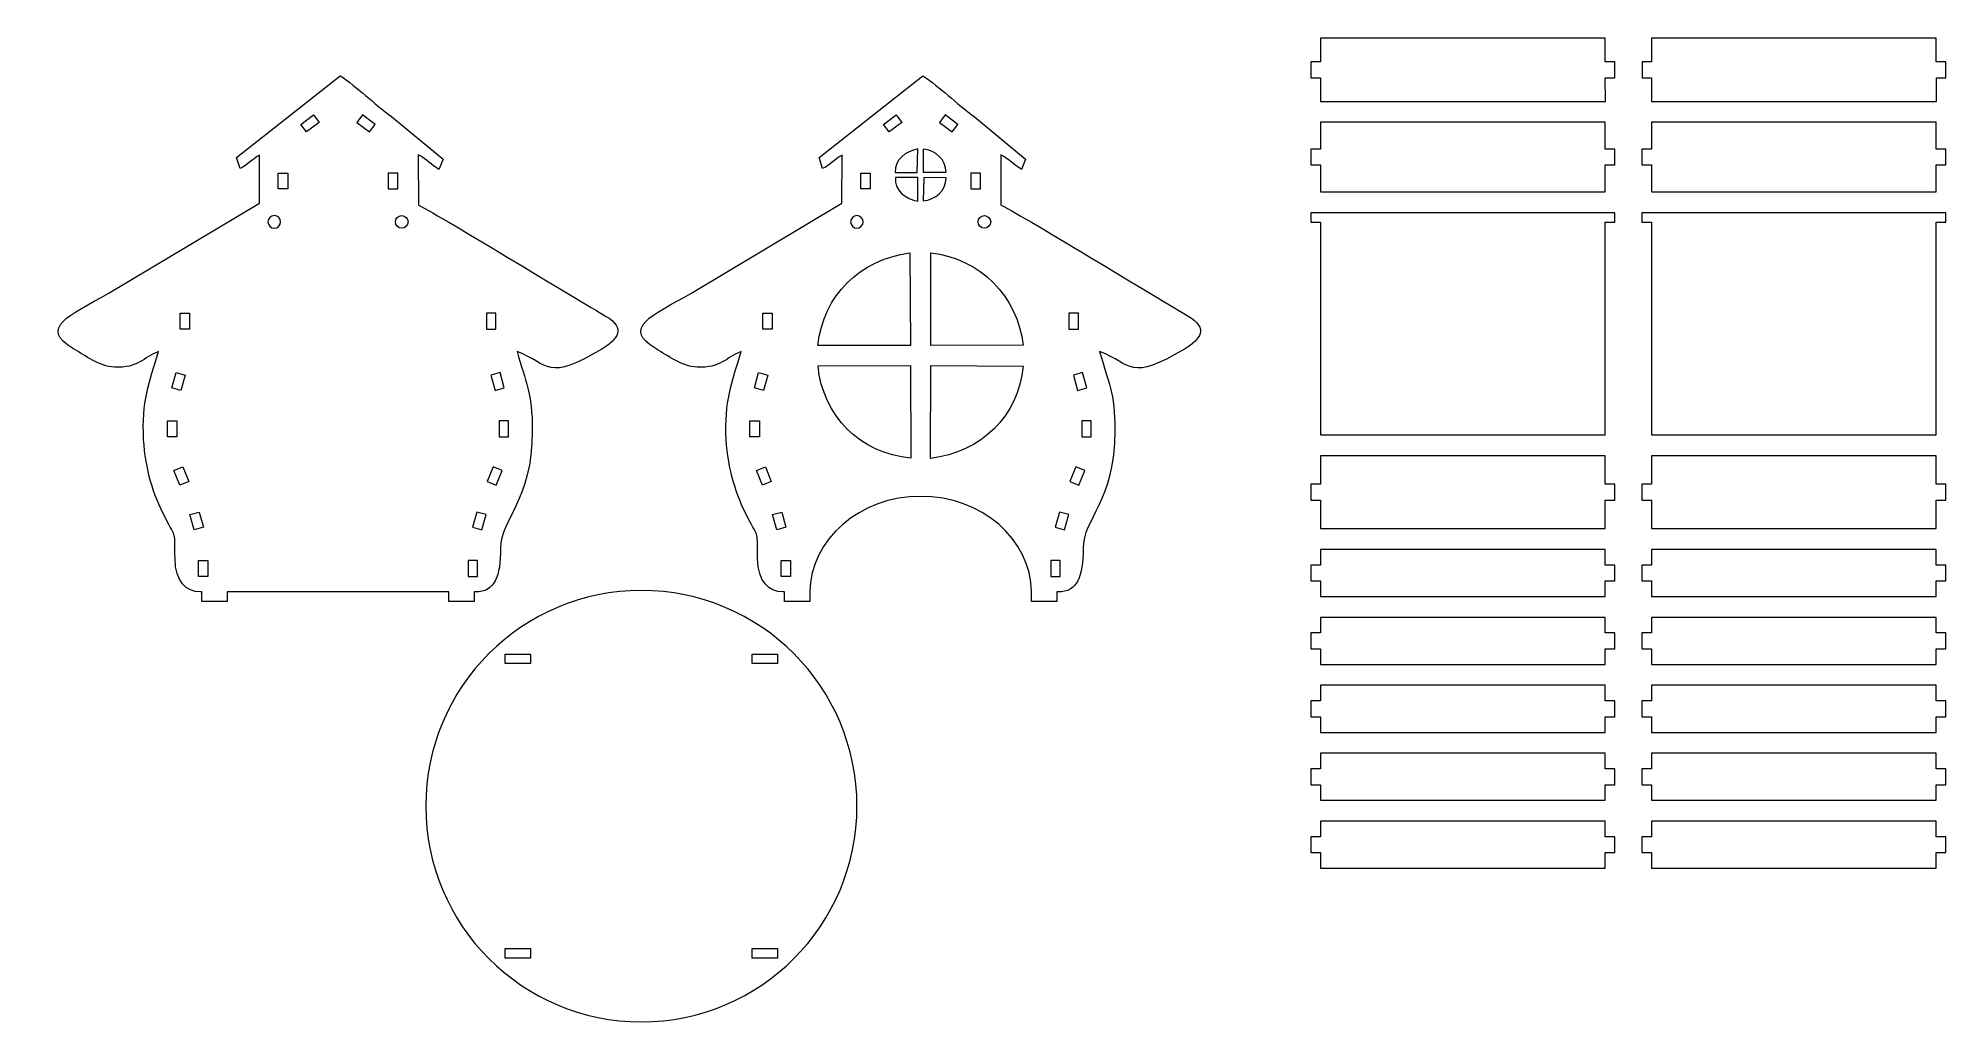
# Model space of a CAD drawing. Header units: millimetres. Extents: x -304 to 298, y -179 to 132.
import ezdxf

# ---------------------------------------------------------------- set-up
doc = ezdxf.new("R2010")
doc.units = ezdxf.units.MM
doc.header["$MEASUREMENT"] = 0
doc.layers.add('layer 1', color=7, linetype='Continuous')

msp = doc.modelspace()

# ---------------------------------------------------------------- linework, layer by layer
at = {"layer": 'layer 1', "color": 142, "lineweight": 9}
for points, knots in [([(190.6603, 124.4138), (190.6603, 124.4138), (193.6673, 124.4138), (193.6673, 124.4138), (193.6673, 124.4138), (193.6673, 124.4138), (193.6673, 119.4138), (193.6673, 119.4138), (193.6673, 119.4138), (193.6673, 119.4138), (190.6656, 119.4138), (190.6656, 119.4138), (190.6656, 119.4138), (190.6656, 119.4138), (190.6736, 111.9333), (190.6736, 111.9333), (190.6736, 111.9333), (190.6736, 111.9333), (100.6893, 111.9332), (100.6893, 111.9332), (100.6893, 111.9332), (100.6893, 111.9332), (100.6834, 119.4138), (100.6834, 119.4138), (100.6834, 119.4138), (100.6834, 119.4138), (97.7029, 119.4138), (97.7029, 119.4138), (97.7029, 119.4138), (97.7029, 119.4138), (97.7029, 124.4138), (97.7029, 124.4138), (97.7029, 124.4138), (97.7029, 124.4138), (100.6795, 124.4138), (100.6795, 124.4138), (100.6795, 124.4138), (100.6795, 124.4138), (100.6736, 131.8944), (100.6736, 131.8944), (100.6736, 131.8944), (100.6736, 131.8944), (190.6523, 131.8945), (190.6523, 131.8945), (190.6523, 131.8945), (190.6523, 131.8945), (190.6603, 124.4138), (190.6603, 124.4138)], [0, 0, 0, 0, 0.07692308, 0.07692308, 0.07692308, 0.07692308, 0.15384615, 0.15384615, 0.15384615, 0.15384615, 0.23076923, 0.23076923, 0.23076923, 0.23076923, 0.30769231, 0.30769231, 0.30769231, 0.30769231, 0.38461538, 0.38461538, 0.38461538, 0.38461538, 0.46153846, 0.46153846, 0.46153846, 0.46153846, 0.53846154, 0.53846154, 0.53846154, 0.53846154, 0.61538462, 0.61538462, 0.61538462, 0.61538462, 0.69230769, 0.69230769, 0.69230769, 0.69230769, 0.76923077, 0.76923077, 0.76923077, 0.76923077, 0.84615385, 0.84615385, 0.84615385, 0.84615385, 1, 1, 1, 1]), ([(295.2113, 124.4138), (295.2113, 124.4138), (298.2183, 124.4138), (298.2183, 124.4138), (298.2183, 124.4138), (298.2183, 124.4138), (298.2183, 119.4138), (298.2183, 119.4138), (298.2183, 119.4138), (298.2183, 119.4138), (295.2166, 119.4138), (295.2166, 119.4138), (295.2166, 119.4138), (295.2166, 119.4138), (295.2246, 111.9333), (295.2246, 111.9333), (295.2246, 111.9333), (295.2246, 111.9333), (205.2403, 111.9332), (205.2403, 111.9332), (205.2403, 111.9332), (205.2403, 111.9332), (205.2344, 119.4138), (205.2344, 119.4138), (205.2344, 119.4138), (205.2344, 119.4138), (202.2539, 119.4138), (202.2539, 119.4138), (202.2539, 119.4138), (202.2539, 119.4138), (202.2539, 124.4138), (202.2539, 124.4138), (202.2539, 124.4138), (202.2539, 124.4138), (205.2305, 124.4138), (205.2305, 124.4138), (205.2305, 124.4138), (205.2305, 124.4138), (205.2246, 131.8944), (205.2246, 131.8944), (205.2246, 131.8944), (205.2246, 131.8944), (295.2033, 131.8945), (295.2033, 131.8945), (295.2033, 131.8945), (295.2033, 131.8945), (295.2113, 124.4138), (295.2113, 124.4138)], [0, 0, 0, 0, 0.07692308, 0.07692308, 0.07692308, 0.07692308, 0.15384615, 0.15384615, 0.15384615, 0.15384615, 0.23076923, 0.23076923, 0.23076923, 0.23076923, 0.30769231, 0.30769231, 0.30769231, 0.30769231, 0.38461538, 0.38461538, 0.38461538, 0.38461538, 0.46153846, 0.46153846, 0.46153846, 0.46153846, 0.53846154, 0.53846154, 0.53846154, 0.53846154, 0.61538462, 0.61538462, 0.61538462, 0.61538462, 0.69230769, 0.69230769, 0.69230769, 0.69230769, 0.76923077, 0.76923077, 0.76923077, 0.76923077, 0.84615385, 0.84615385, 0.84615385, 0.84615385, 1, 1, 1, 1]), ([(-252.5916, -42.9571), (-252.5916, -42.9571), (-252.5916, -45.9571), (-252.5916, -45.9571), (-252.5916, -45.9571), (-252.5916, -45.9571), (-244.5916, -45.9571), (-244.5916, -45.9571), (-244.5916, -45.9571), (-244.5916, -45.9571), (-244.5916, -42.9571), (-244.5916, -42.9571), (-244.5916, -42.9571), (-244.5916, -42.9571), (-174.6007, -42.9571), (-174.6007, -42.9571), (-174.6007, -42.9571), (-174.6007, -42.9571), (-174.6007, -45.9571), (-174.6007, -45.9571), (-174.6007, -45.9571), (-174.6007, -45.9571), (-166.6007, -45.9571), (-166.6007, -45.9571), (-166.6007, -45.9571), (-166.6007, -45.9571), (-166.6007, -42.9571), (-166.6007, -42.9571), (-166.6007, -42.9571), (-166.6007, -42.9571), (-166.1571, -42.9571), (-166.1571, -42.9571), (-166.1571, -42.9571), (-160.1978, -42.9571), (-158.1842, -38.1795), (-158.2697, -29.1143), (-158.2697, -29.1143), (-158.3573, -20.0656), (-148.2238, -14.2837), (-148.2238, 7.9488), (-148.2238, 7.9488), (-148.2238, 20.1139), (-150.3489, 23.2225), (-153.0543, 33.0102), (-153.0543, 33.0102), (-142.6275, 28.781), (-143.6743, 23.3564), (-126.2671, 33.7487), (-126.2671, 33.7487), (-121.2314, 36.7547), (-118.4561, 40.2788), (-125.1327, 44.1553), (-125.1327, 44.1553), (-132.4346, 48.3956), (-180.8897, 77.9163), (-184.2211, 79.1723), (-184.2211, 79.1723), (-184.2211, 79.1723), (-184.2342, 95.0897), (-184.2342, 95.0897), (-184.2342, 95.0897), (-181.502, 93.571), (-180.2558, 91.9915), (-177.7308, 90.4422), (-177.7308, 90.4422), (-177.7308, 90.4422), (-176.4304, 93.7062), (-176.4304, 93.7062), (-176.4304, 93.7062), (-176.4304, 93.7062), (-192.7169, 107.141), (-192.7169, 107.141), (-192.7169, 107.141), (-198.2708, 111.2207), (-203.4881, 116.4289), (-208.9205, 120.0184), (-208.9205, 120.0184), (-208.9205, 120.0184), (-241.6439, 94.2094), (-241.6439, 94.2094), (-241.6439, 94.2094), (-241.6439, 94.2094), (-240.5349, 90.7434), (-240.5349, 90.7434), (-240.5349, 90.7434), (-237.9961, 91.8745), (-237.0245, 93.4586), (-234.4256, 94.9707), (-234.4256, 94.9707), (-234.4256, 94.9707), (-234.4354, 79.782), (-234.4354, 79.782), (-234.4354, 79.782), (-234.4354, 79.782), (-282.1371, 51.2833), (-282.1371, 51.2833), (-282.1371, 51.2833), (-294.3708, 44.3317), (-304.2996, 40.4644), (-293.1526, 33.8323), (-293.1526, 33.8323), (-289.3606, 31.5759), (-285.1764, 28.2987), (-280.2087, 28.0347), (-280.2087, 28.0347), (-272.5512, 27.6289), (-271.2423, 31.1151), (-266.2576, 32.954), (-266.2576, 32.954), (-269.2819, 23.0866), (-271.6612, 17.1249), (-270.9783, 5.1677), (-270.9783, 5.1677), (-270.4386, -4.2829), (-267.9246, -12.2801), (-264.1293, -19.599), (-264.1293, -19.599), (-260.6293, -26.3488), (-261.1952, -23.329), (-261.069, -32.46), (-261.069, -32.46), (-260.9691, -39.7086), (-257.6499, -42.9571), (-253.0349, -42.9571), (-253.0349, -42.9571), (-253.0349, -42.9571), (-252.5916, -42.9571), (-252.5916, -42.9571)], [0, 0, 0, 0, 0.03030303, 0.03030303, 0.03030303, 0.03030303, 0.06060606, 0.06060606, 0.06060606, 0.06060606, 0.09090909, 0.09090909, 0.09090909, 0.09090909, 0.12121212, 0.12121212, 0.12121212, 0.12121212, 0.15151515, 0.15151515, 0.15151515, 0.15151515, 0.18181818, 0.18181818, 0.18181818, 0.18181818, 0.21212121, 0.21212121, 0.21212121, 0.21212121, 0.24242424, 0.24242424, 0.24242424, 0.24242424, 0.27272727, 0.27272727, 0.27272727, 0.27272727, 0.3030303, 0.3030303, 0.3030303, 0.3030303, 0.33333333, 0.33333333, 0.33333333, 0.33333333, 0.36363636, 0.36363636, 0.36363636, 0.36363636, 0.39393939, 0.39393939, 0.39393939, 0.39393939, 0.42424242, 0.42424242, 0.42424242, 0.42424242, 0.45454545, 0.45454545, 0.45454545, 0.45454545, 0.48484848, 0.48484848, 0.48484848, 0.48484848, 0.51515152, 0.51515152, 0.51515152, 0.51515152, 0.54545455, 0.54545455, 0.54545455, 0.54545455, 0.57575758, 0.57575758, 0.57575758, 0.57575758, 0.60606061, 0.60606061, 0.60606061, 0.60606061, 0.63636364, 0.63636364, 0.63636364, 0.63636364, 0.66666667, 0.66666667, 0.66666667, 0.66666667, 0.6969697, 0.6969697, 0.6969697, 0.6969697, 0.72727273, 0.72727273, 0.72727273, 0.72727273, 0.75757576, 0.75757576, 0.75757576, 0.75757576, 0.78787879, 0.78787879, 0.78787879, 0.78787879, 0.81818182, 0.81818182, 0.81818182, 0.81818182, 0.84848485, 0.84848485, 0.84848485, 0.84848485, 0.87878788, 0.87878788, 0.87878788, 0.87878788, 0.90909091, 0.90909091, 0.90909091, 0.90909091, 0.93939394, 0.93939394, 0.93939394, 0.93939394, 1, 1, 1, 1]), ([(-56.5245, 90.7434), (-53.9857, 91.8745), (-53.0141, 93.4586), (-50.4153, 94.9707), (-50.4153, 94.9707), (-50.4153, 94.9707), (-50.4251, 79.782), (-50.4251, 79.782), (-50.4251, 79.782), (-50.4251, 79.782), (-98.1267, 51.2833), (-98.1267, 51.2833), (-98.1267, 51.2833), (-110.3604, 44.3317), (-120.2892, 40.4644), (-109.1422, 33.8323), (-109.1422, 33.8323), (-105.3502, 31.5759), (-101.166, 28.2987), (-96.1983, 28.0347), (-96.1983, 28.0347), (-88.5408, 27.6289), (-87.2319, 31.1151), (-82.2472, 32.954), (-82.2472, 32.954), (-85.2715, 23.0866), (-87.6508, 17.1249), (-86.9679, 5.1677), (-86.9679, 5.1677), (-86.4282, -4.2829), (-83.9142, -12.2801), (-80.1189, -19.599), (-80.1189, -19.599), (-76.6189, -26.3488), (-77.1848, -23.329), (-77.0586, -32.46), (-77.0586, -32.46), (-76.9587, -39.7086), (-73.6395, -42.9571), (-69.0245, -42.9571), (-69.0245, -42.9571), (-69.0245, -42.9571), (-68.5797, -42.9571), (-68.5797, -42.9571), (-68.5797, -42.9571), (-68.5797, -42.9571), (-68.5797, -45.9571), (-68.5797, -45.9571), (-68.5797, -45.9571), (-68.5797, -45.9571), (-60.5797, -45.9571), (-60.5797, -45.9571), (-60.5797, -45.9571), (-60.5797, -45.9571), (-60.5797, -42.9571), (-60.5797, -42.9571), (-60.5797, -42.9571), (-60.3224, -26.366), (-44.7959, -12.7735), (-25.5859, -12.7735), (-25.5859, -12.7735), (-6.3759, -12.7735), (9.2832, -26.2686), (9.4111, -42.9571), (9.4111, -42.9571), (9.4111, -42.9571), (9.4111, -45.9571), (9.4111, -45.9571), (9.4111, -45.9571), (9.4111, -45.9571), (17.4111, -45.9571), (17.4111, -45.9571), (17.4111, -45.9571), (17.4111, -45.9571), (17.4111, -42.9571), (17.4111, -42.9571), (17.4111, -42.9571), (17.4111, -42.9571), (17.8532, -42.9571), (17.8532, -42.9571), (17.8532, -42.9571), (23.8125, -42.9571), (25.8261, -38.1795), (25.7406, -29.1143), (25.7406, -29.1143), (25.653, -20.0656), (35.7865, -14.2837), (35.7865, 7.9488), (35.7865, 7.9488), (35.7865, 20.1139), (33.6614, 23.2225), (30.956, 33.0102), (30.956, 33.0102), (41.3828, 28.781), (40.336, 23.3564), (57.7432, 33.7487), (57.7432, 33.7487), (62.7789, 36.7547), (65.5542, 40.2788), (58.8776, 44.1553), (58.8776, 44.1553), (51.5757, 48.3956), (3.1206, 77.9163), (-0.2108, 79.1723), (-0.2108, 79.1723), (-0.2108, 79.1723), (-0.2239, 95.0897), (-0.2239, 95.0897), (-0.2239, 95.0897), (2.5083, 93.571), (3.7545, 91.9915), (6.2795, 90.4422), (6.2795, 90.4422), (6.2795, 90.4422), (7.5799, 93.7062), (7.5799, 93.7062), (7.5799, 93.7062), (7.5799, 93.7062), (-8.7066, 107.141), (-8.7066, 107.141), (-8.7066, 107.141), (-14.2605, 111.2207), (-19.4778, 116.4289), (-24.9102, 120.0184), (-24.9102, 120.0184), (-24.9102, 120.0184), (-57.6335, 94.2094), (-57.6335, 94.2094), (-57.6335, 94.2094), (-57.6335, 94.2094), (-56.5245, 90.7434), (-56.5245, 90.7434)], [0, 0, 0, 0, 0.02941176, 0.02941176, 0.02941176, 0.02941176, 0.05882353, 0.05882353, 0.05882353, 0.05882353, 0.08823529, 0.08823529, 0.08823529, 0.08823529, 0.11764706, 0.11764706, 0.11764706, 0.11764706, 0.14705882, 0.14705882, 0.14705882, 0.14705882, 0.17647059, 0.17647059, 0.17647059, 0.17647059, 0.20588235, 0.20588235, 0.20588235, 0.20588235, 0.23529412, 0.23529412, 0.23529412, 0.23529412, 0.26470588, 0.26470588, 0.26470588, 0.26470588, 0.29411765, 0.29411765, 0.29411765, 0.29411765, 0.32352941, 0.32352941, 0.32352941, 0.32352941, 0.35294118, 0.35294118, 0.35294118, 0.35294118, 0.38235294, 0.38235294, 0.38235294, 0.38235294, 0.41176471, 0.41176471, 0.41176471, 0.41176471, 0.44117647, 0.44117647, 0.44117647, 0.44117647, 0.47058824, 0.47058824, 0.47058824, 0.47058824, 0.5, 0.5, 0.5, 0.5, 0.52941176, 0.52941176, 0.52941176, 0.52941176, 0.55882353, 0.55882353, 0.55882353, 0.55882353, 0.58823529, 0.58823529, 0.58823529, 0.58823529, 0.61764706, 0.61764706, 0.61764706, 0.61764706, 0.64705882, 0.64705882, 0.64705882, 0.64705882, 0.67647059, 0.67647059, 0.67647059, 0.67647059, 0.70588235, 0.70588235, 0.70588235, 0.70588235, 0.73529412, 0.73529412, 0.73529412, 0.73529412, 0.76470588, 0.76470588, 0.76470588, 0.76470588, 0.79411765, 0.79411765, 0.79411765, 0.79411765, 0.82352941, 0.82352941, 0.82352941, 0.82352941, 0.85294118, 0.85294118, 0.85294118, 0.85294118, 0.88235294, 0.88235294, 0.88235294, 0.88235294, 0.91176471, 0.91176471, 0.91176471, 0.91176471, 0.94117647, 0.94117647, 0.94117647, 0.94117647, 1, 1, 1, 1]), ([(-215.5495, 105.3097), (-215.5495, 105.3097), (-217.3658, 107.6977), (-217.3658, 107.6977), (-217.3658, 107.6977), (-217.3658, 107.6977), (-221.3455, 104.6708), (-221.3455, 104.6708), (-221.3455, 104.6708), (-221.3455, 104.6708), (-219.5292, 102.2828), (-219.5292, 102.2828), (-219.5292, 102.2828), (-219.5292, 102.2828), (-215.5495, 105.3097), (-215.5495, 105.3097)], [0, 0, 0, 0, 0.2, 0.2, 0.2, 0.2, 0.4, 0.4, 0.4, 0.4, 0.6, 0.6, 0.6, 0.6, 1, 1, 1, 1]), ([(-203.6401, 105.3097), (-203.6401, 105.3097), (-201.8238, 107.6977), (-201.8238, 107.6977), (-201.8238, 107.6977), (-201.8238, 107.6977), (-197.8441, 104.6708), (-197.8441, 104.6708), (-197.8441, 104.6708), (-197.8441, 104.6708), (-199.6604, 102.2828), (-199.6604, 102.2828), (-199.6604, 102.2828), (-199.6604, 102.2828), (-203.6401, 105.3097), (-203.6401, 105.3097)], [0, 0, 0, 0, 0.2, 0.2, 0.2, 0.2, 0.4, 0.4, 0.4, 0.4, 0.6, 0.6, 0.6, 0.6, 1, 1, 1, 1]), ([(-31.5392, 105.3097), (-31.5392, 105.3097), (-33.3555, 107.6977), (-33.3555, 107.6977), (-33.3555, 107.6977), (-33.3555, 107.6977), (-37.3352, 104.6708), (-37.3352, 104.6708), (-37.3352, 104.6708), (-37.3352, 104.6708), (-35.5189, 102.2828), (-35.5189, 102.2828), (-35.5189, 102.2828), (-35.5189, 102.2828), (-31.5392, 105.3097), (-31.5392, 105.3097)], [0, 0, 0, 0, 0.2, 0.2, 0.2, 0.2, 0.4, 0.4, 0.4, 0.4, 0.6, 0.6, 0.6, 0.6, 1, 1, 1, 1]), ([(-19.6298, 105.3097), (-19.6298, 105.3097), (-17.8135, 107.6977), (-17.8135, 107.6977), (-17.8135, 107.6977), (-17.8135, 107.6977), (-13.8338, 104.6708), (-13.8338, 104.6708), (-13.8338, 104.6708), (-13.8338, 104.6708), (-15.6501, 102.2828), (-15.6501, 102.2828), (-15.6501, 102.2828), (-15.6501, 102.2828), (-19.6298, 105.3097), (-19.6298, 105.3097)], [0, 0, 0, 0, 0.2, 0.2, 0.2, 0.2, 0.4, 0.4, 0.4, 0.4, 0.6, 0.6, 0.6, 0.6, 1, 1, 1, 1]), ([(190.6574, 96.8544), (190.6574, 96.8544), (193.6478, 96.8544), (193.6478, 96.8544), (193.6478, 96.8544), (193.6478, 96.8544), (193.6478, 91.8544), (193.6478, 91.8544), (193.6478, 91.8544), (193.6478, 91.8544), (190.6574, 91.8544), (190.6574, 91.8544), (190.6574, 91.8544), (190.6574, 91.8544), (190.6574, 83.3756), (190.6574, 83.3756), (190.6574, 83.3756), (190.6574, 83.3756), (100.6754, 83.3756), (100.6754, 83.3756), (100.6754, 83.3756), (100.6754, 83.3756), (100.6754, 91.8544), (100.6754, 91.8544), (100.6754, 91.8544), (100.6754, 91.8544), (97.6754, 91.8544), (97.6754, 91.8544), (97.6754, 91.8544), (97.6754, 91.8544), (97.6754, 96.8544), (97.6754, 96.8544), (97.6754, 96.8544), (97.6754, 96.8544), (100.6754, 96.8544), (100.6754, 96.8544), (100.6754, 96.8544), (100.6754, 96.8544), (100.6754, 105.3332), (100.6754, 105.3332), (100.6754, 105.3332), (100.6754, 105.3332), (190.6574, 105.3332), (190.6574, 105.3332), (190.6574, 105.3332), (190.6574, 105.3332), (190.6574, 96.8544), (190.6574, 96.8544)], [0, 0, 0, 0, 0.07692308, 0.07692308, 0.07692308, 0.07692308, 0.15384615, 0.15384615, 0.15384615, 0.15384615, 0.23076923, 0.23076923, 0.23076923, 0.23076923, 0.30769231, 0.30769231, 0.30769231, 0.30769231, 0.38461538, 0.38461538, 0.38461538, 0.38461538, 0.46153846, 0.46153846, 0.46153846, 0.46153846, 0.53846154, 0.53846154, 0.53846154, 0.53846154, 0.61538462, 0.61538462, 0.61538462, 0.61538462, 0.69230769, 0.69230769, 0.69230769, 0.69230769, 0.76923077, 0.76923077, 0.76923077, 0.76923077, 0.84615385, 0.84615385, 0.84615385, 0.84615385, 1, 1, 1, 1]), ([(295.2084, 96.8544), (295.2084, 96.8544), (298.1988, 96.8544), (298.1988, 96.8544), (298.1988, 96.8544), (298.1988, 96.8544), (298.1988, 91.8544), (298.1988, 91.8544), (298.1988, 91.8544), (298.1988, 91.8544), (295.2084, 91.8544), (295.2084, 91.8544), (295.2084, 91.8544), (295.2084, 91.8544), (295.2084, 83.3756), (295.2084, 83.3756), (295.2084, 83.3756), (295.2084, 83.3756), (205.2264, 83.3756), (205.2264, 83.3756), (205.2264, 83.3756), (205.2264, 83.3756), (205.2264, 91.8544), (205.2264, 91.8544), (205.2264, 91.8544), (205.2264, 91.8544), (202.2264, 91.8544), (202.2264, 91.8544), (202.2264, 91.8544), (202.2264, 91.8544), (202.2264, 96.8544), (202.2264, 96.8544), (202.2264, 96.8544), (202.2264, 96.8544), (205.2264, 96.8544), (205.2264, 96.8544), (205.2264, 96.8544), (205.2264, 96.8544), (205.2264, 105.3332), (205.2264, 105.3332), (205.2264, 105.3332), (205.2264, 105.3332), (295.2084, 105.3332), (295.2084, 105.3332), (295.2084, 105.3332), (295.2084, 105.3332), (295.2084, 96.8544), (295.2084, 96.8544)], [0, 0, 0, 0, 0.07692308, 0.07692308, 0.07692308, 0.07692308, 0.15384615, 0.15384615, 0.15384615, 0.15384615, 0.23076923, 0.23076923, 0.23076923, 0.23076923, 0.30769231, 0.30769231, 0.30769231, 0.30769231, 0.38461538, 0.38461538, 0.38461538, 0.38461538, 0.46153846, 0.46153846, 0.46153846, 0.46153846, 0.53846154, 0.53846154, 0.53846154, 0.53846154, 0.61538462, 0.61538462, 0.61538462, 0.61538462, 0.69230769, 0.69230769, 0.69230769, 0.69230769, 0.76923077, 0.76923077, 0.76923077, 0.76923077, 0.84615385, 0.84615385, 0.84615385, 0.84615385, 1, 1, 1, 1]), ([(-33.5942, 89.5155), (-33.7824, 93.5148), (-30.3085, 96.281), (-26.4282, 96.9174), (-26.4282, 96.9174), (-26.4282, 96.9174), (-26.6974, 89.5025), (-26.6974, 89.5025), (-26.6974, 89.5025), (-26.6974, 89.5025), (-33.5942, 89.5155), (-33.5942, 89.5155)], [0, 0, 0, 0, 0.25, 0.25, 0.25, 0.25, 0.5, 0.5, 0.5, 0.5, 1, 1, 1, 1]), ([(-24.7331, 96.8403), (-20.7606, 96.4842), (-17.6664, 93.5834), (-17.5089, 89.5462), (-17.5089, 89.5462), (-17.5089, 89.5462), (-24.7782, 89.5475), (-24.7782, 89.5475), (-24.7782, 89.5475), (-24.7782, 89.5475), (-24.7331, 96.8403), (-24.7331, 96.8403)], [0, 0, 0, 0, 0.25, 0.25, 0.25, 0.25, 0.5, 0.5, 0.5, 0.5, 1, 1, 1, 1]), ([(-225.4832, 89.2753), (-225.4832, 89.2753), (-228.4834, 89.2753), (-228.4834, 89.2753), (-228.4834, 89.2753), (-228.4834, 89.2753), (-228.4834, 84.2753), (-228.4834, 84.2753), (-228.4834, 84.2753), (-228.4834, 84.2753), (-225.4832, 84.2753), (-225.4832, 84.2753), (-225.4832, 84.2753), (-225.4832, 84.2753), (-225.4832, 89.2753), (-225.4832, 89.2753)], [0, 0, 0, 0, 0.2, 0.2, 0.2, 0.2, 0.4, 0.4, 0.4, 0.4, 0.6, 0.6, 0.6, 0.6, 1, 1, 1, 1]), ([(-193.7064, 89.2753), (-193.7064, 89.2753), (-190.7062, 89.2753), (-190.7062, 89.2753), (-190.7062, 89.2753), (-190.7062, 89.2753), (-190.7062, 84.2753), (-190.7062, 84.2753), (-190.7062, 84.2753), (-190.7062, 84.2753), (-193.7064, 84.2753), (-193.7064, 84.2753), (-193.7064, 84.2753), (-193.7064, 84.2753), (-193.7064, 89.2753), (-193.7064, 89.2753)], [0, 0, 0, 0, 0.2, 0.2, 0.2, 0.2, 0.4, 0.4, 0.4, 0.4, 0.6, 0.6, 0.6, 0.6, 1, 1, 1, 1]), ([(-41.4729, 89.2753), (-41.4729, 89.2753), (-44.4731, 89.2753), (-44.4731, 89.2753), (-44.4731, 89.2753), (-44.4731, 89.2753), (-44.4731, 84.2753), (-44.4731, 84.2753), (-44.4731, 84.2753), (-44.4731, 84.2753), (-41.4729, 84.2753), (-41.4729, 84.2753), (-41.4729, 84.2753), (-41.4729, 84.2753), (-41.4729, 89.2753), (-41.4729, 89.2753)], [0, 0, 0, 0, 0.2, 0.2, 0.2, 0.2, 0.4, 0.4, 0.4, 0.4, 0.6, 0.6, 0.6, 0.6, 1, 1, 1, 1]), ([(-33.5635, 87.9165), (-33.5635, 87.9165), (-26.5099, 87.9276), (-26.5099, 87.9276), (-26.5099, 87.9276), (-26.5099, 87.9276), (-26.4811, 80.4583), (-26.4811, 80.4583), (-26.4811, 80.4583), (-30.2373, 81.0374), (-33.9837, 83.876), (-33.5635, 87.9165)], [0, 0, 0, 0, 0.25, 0.25, 0.25, 0.25, 0.5, 0.5, 0.5, 0.5, 1, 1, 1, 1]), ([(-24.6096, 87.925), (-24.6096, 87.925), (-17.5246, 87.8217), (-17.5246, 87.8217), (-17.5246, 87.8217), (-17.5991, 83.6414), (-20.7881, 80.8844), (-24.8272, 80.5472), (-24.8272, 80.5472), (-24.8272, 80.5472), (-24.6096, 87.925), (-24.6096, 87.925)], [0, 0, 0, 0, 0.25, 0.25, 0.25, 0.25, 0.5, 0.5, 0.5, 0.5, 1, 1, 1, 1]), ([(-9.6961, 89.2753), (-9.6961, 89.2753), (-6.6959, 89.2753), (-6.6959, 89.2753), (-6.6959, 89.2753), (-6.6959, 89.2753), (-6.6959, 84.2753), (-6.6959, 84.2753), (-6.6959, 84.2753), (-6.6959, 84.2753), (-9.6961, 84.2753), (-9.6961, 84.2753), (-9.6961, 84.2753), (-9.6961, 84.2753), (-9.6961, 89.2753), (-9.6961, 89.2753)], [0, 0, 0, 0, 0.2, 0.2, 0.2, 0.2, 0.4, 0.4, 0.4, 0.4, 0.6, 0.6, 0.6, 0.6, 1, 1, 1, 1]), ([(-229.7359, 75.9005), (-228.6314, 75.9005), (-227.7359, 75.005), (-227.7359, 73.9005), (-227.7359, 73.9005), (-227.7359, 72.796), (-228.6314, 71.9005), (-229.7359, 71.9005), (-229.7359, 71.9005), (-230.8404, 71.9005), (-231.7359, 72.796), (-231.7359, 73.9005), (-231.7359, 73.9005), (-231.7359, 75.005), (-230.8404, 75.9005), (-229.7359, 75.9005)], [0, 0, 0, 0, 0.2, 0.2, 0.2, 0.2, 0.4, 0.4, 0.4, 0.4, 0.6, 0.6, 0.6, 0.6, 1, 1, 1, 1]), ([(-189.4545, 75.9005), (-190.5591, 75.9005), (-191.4545, 75.0051), (-191.4545, 73.9005), (-191.4545, 73.9005), (-191.4545, 72.7959), (-190.5591, 71.9005), (-189.4545, 71.9005), (-189.4545, 71.9005), (-188.3499, 71.9005), (-187.4545, 72.7959), (-187.4545, 73.9005), (-187.4545, 73.9005), (-187.4545, 75.0051), (-188.3499, 75.9005), (-189.4545, 75.9005)], [0, 0, 0, 0, 0.2, 0.2, 0.2, 0.2, 0.4, 0.4, 0.4, 0.4, 0.6, 0.6, 0.6, 0.6, 1, 1, 1, 1]), ([(-45.7256, 75.9005), (-44.6211, 75.9005), (-43.7256, 75.005), (-43.7256, 73.9005), (-43.7256, 73.9005), (-43.7256, 72.796), (-44.6211, 71.9005), (-45.7256, 71.9005), (-45.7256, 71.9005), (-46.8301, 71.9005), (-47.7256, 72.796), (-47.7256, 73.9005), (-47.7256, 73.9005), (-47.7256, 75.005), (-46.8301, 75.9005), (-45.7256, 75.9005)], [0, 0, 0, 0, 0.2, 0.2, 0.2, 0.2, 0.4, 0.4, 0.4, 0.4, 0.6, 0.6, 0.6, 0.6, 1, 1, 1, 1]), ([(-5.4442, 75.9005), (-6.5488, 75.9005), (-7.4442, 75.0051), (-7.4442, 73.9005), (-7.4442, 73.9005), (-7.4442, 72.7959), (-6.5488, 71.9005), (-5.4442, 71.9005), (-5.4442, 71.9005), (-4.3396, 71.9005), (-3.4442, 72.7959), (-3.4442, 73.9005), (-3.4442, 73.9005), (-3.4442, 75.0051), (-4.3396, 75.9005), (-5.4442, 75.9005)], [0, 0, 0, 0, 0.2, 0.2, 0.2, 0.2, 0.4, 0.4, 0.4, 0.4, 0.6, 0.6, 0.6, 0.6, 1, 1, 1, 1]), ([(190.6537, 76.7755), (190.6537, 76.7755), (193.6504, 76.7755), (193.6504, 76.7755), (193.6504, 76.7755), (193.6504, 76.7755), (193.6504, 73.7755), (193.6504, 73.7755), (193.6504, 73.7755), (193.6504, 73.7755), (190.6537, 73.7755), (190.6537, 73.7755), (190.6537, 73.7755), (190.6537, 73.7755), (190.6537, 6.6319), (190.6537, 6.6319), (190.6537, 6.6319), (190.6537, 6.6319), (100.6762, 6.6319), (100.6762, 6.6319), (100.6762, 6.6319), (100.6762, 6.6319), (100.6762, 73.7755), (100.6762, 73.7755), (100.6762, 73.7755), (100.6762, 73.7755), (97.6791, 73.7755), (97.6791, 73.7755), (97.6791, 73.7755), (97.6791, 73.7755), (97.6791, 76.7755), (97.6791, 76.7755), (97.6791, 76.7755), (97.6791, 76.7755), (100.6762, 76.7755), (100.6762, 76.7755), (100.6762, 76.7755), (100.6762, 76.7755), (111.428, 76.7755), (111.428, 76.7755), (111.428, 76.7755), (111.428, 76.7755), (183.9011, 76.7755), (183.9011, 76.7755), (183.9011, 76.7755), (183.9011, 76.7755), (190.6537, 76.7755), (190.6537, 76.7755)], [0, 0, 0, 0, 0.07692308, 0.07692308, 0.07692308, 0.07692308, 0.15384615, 0.15384615, 0.15384615, 0.15384615, 0.23076923, 0.23076923, 0.23076923, 0.23076923, 0.30769231, 0.30769231, 0.30769231, 0.30769231, 0.38461538, 0.38461538, 0.38461538, 0.38461538, 0.46153846, 0.46153846, 0.46153846, 0.46153846, 0.53846154, 0.53846154, 0.53846154, 0.53846154, 0.61538462, 0.61538462, 0.61538462, 0.61538462, 0.69230769, 0.69230769, 0.69230769, 0.69230769, 0.76923077, 0.76923077, 0.76923077, 0.76923077, 0.84615385, 0.84615385, 0.84615385, 0.84615385, 1, 1, 1, 1]), ([(295.2047, 76.7755), (295.2047, 76.7755), (298.2014, 76.7755), (298.2014, 76.7755), (298.2014, 76.7755), (298.2014, 76.7755), (298.2014, 73.7755), (298.2014, 73.7755), (298.2014, 73.7755), (298.2014, 73.7755), (295.2047, 73.7755), (295.2047, 73.7755), (295.2047, 73.7755), (295.2047, 73.7755), (295.2047, 6.6319), (295.2047, 6.6319), (295.2047, 6.6319), (295.2047, 6.6319), (205.2272, 6.6319), (205.2272, 6.6319), (205.2272, 6.6319), (205.2272, 6.6319), (205.2272, 73.7755), (205.2272, 73.7755), (205.2272, 73.7755), (205.2272, 73.7755), (202.2301, 73.7755), (202.2301, 73.7755), (202.2301, 73.7755), (202.2301, 73.7755), (202.2301, 76.7755), (202.2301, 76.7755), (202.2301, 76.7755), (202.2301, 76.7755), (205.2272, 76.7755), (205.2272, 76.7755), (205.2272, 76.7755), (205.2272, 76.7755), (215.979, 76.7755), (215.979, 76.7755), (215.979, 76.7755), (215.979, 76.7755), (288.4521, 76.7755), (288.4521, 76.7755), (288.4521, 76.7755), (288.4521, 76.7755), (295.2047, 76.7755), (295.2047, 76.7755)], [0, 0, 0, 0, 0.07692308, 0.07692308, 0.07692308, 0.07692308, 0.15384615, 0.15384615, 0.15384615, 0.15384615, 0.23076923, 0.23076923, 0.23076923, 0.23076923, 0.30769231, 0.30769231, 0.30769231, 0.30769231, 0.38461538, 0.38461538, 0.38461538, 0.38461538, 0.46153846, 0.46153846, 0.46153846, 0.46153846, 0.53846154, 0.53846154, 0.53846154, 0.53846154, 0.61538462, 0.61538462, 0.61538462, 0.61538462, 0.69230769, 0.69230769, 0.69230769, 0.69230769, 0.76923077, 0.76923077, 0.76923077, 0.76923077, 0.84615385, 0.84615385, 0.84615385, 0.84615385, 1, 1, 1, 1]), ([(-29.0141, 64.0977), (-44.7869, 61.9297), (-56.3479, 50.8275), (-58.0087, 34.8425), (-58.0087, 34.8425), (-58.0087, 34.8425), (-28.7507, 34.8269), (-28.7507, 34.8269), (-28.7507, 34.8269), (-28.7507, 34.8269), (-29.0141, 64.0977), (-29.0141, 64.0977)], [0, 0, 0, 0, 0.25, 0.25, 0.25, 0.25, 0.5, 0.5, 0.5, 0.5, 1, 1, 1, 1]), ([(6.8371, 34.9119), (4.9781, 50.462), (-6.7335, 62.369), (-22.3572, 64.1033), (-22.3572, 64.1033), (-22.3572, 64.1033), (-22.4055, 34.8425), (-22.4055, 34.8425), (-22.4055, 34.8425), (-22.4055, 34.8425), (6.8371, 34.9119), (6.8371, 34.9119)], [0, 0, 0, 0, 0.25, 0.25, 0.25, 0.25, 0.5, 0.5, 0.5, 0.5, 1, 1, 1, 1]), ([(-256.458, 45.0465), (-256.458, 45.0465), (-259.4582, 45.0465), (-259.4582, 45.0465), (-259.4582, 45.0465), (-259.4582, 45.0465), (-259.4582, 40.0465), (-259.4582, 40.0465), (-259.4582, 40.0465), (-259.4582, 40.0465), (-256.458, 40.0465), (-256.458, 40.0465), (-256.458, 40.0465), (-256.458, 40.0465), (-256.458, 45.0465), (-256.458, 45.0465)], [0, 0, 0, 0, 0.2, 0.2, 0.2, 0.2, 0.4, 0.4, 0.4, 0.4, 0.6, 0.6, 0.6, 0.6, 1, 1, 1, 1]), ([(-162.7316, 45.0465), (-162.7316, 45.0465), (-159.7314, 45.0465), (-159.7314, 45.0465), (-159.7314, 45.0465), (-159.7314, 45.0465), (-159.7314, 40.0465), (-159.7314, 40.0465), (-159.7314, 40.0465), (-159.7314, 40.0465), (-162.7316, 40.0465), (-162.7316, 40.0465), (-162.7316, 40.0465), (-162.7316, 40.0465), (-162.7316, 45.0465), (-162.7316, 45.0465)], [0, 0, 0, 0, 0.2, 0.2, 0.2, 0.2, 0.4, 0.4, 0.4, 0.4, 0.6, 0.6, 0.6, 0.6, 1, 1, 1, 1]), ([(-72.4476, 45.0465), (-72.4476, 45.0465), (-75.4478, 45.0465), (-75.4478, 45.0465), (-75.4478, 45.0465), (-75.4478, 45.0465), (-75.4478, 40.0465), (-75.4478, 40.0465), (-75.4478, 40.0465), (-75.4478, 40.0465), (-72.4476, 40.0465), (-72.4476, 40.0465), (-72.4476, 40.0465), (-72.4476, 40.0465), (-72.4476, 45.0465), (-72.4476, 45.0465)], [0, 0, 0, 0, 0.2, 0.2, 0.2, 0.2, 0.4, 0.4, 0.4, 0.4, 0.6, 0.6, 0.6, 0.6, 1, 1, 1, 1]), ([(21.2787, 45.0465), (21.2787, 45.0465), (24.2789, 45.0465), (24.2789, 45.0465), (24.2789, 45.0465), (24.2789, 45.0465), (24.2789, 40.0465), (24.2789, 40.0465), (24.2789, 40.0465), (24.2789, 40.0465), (21.2787, 40.0465), (21.2787, 40.0465), (21.2787, 40.0465), (21.2787, 40.0465), (21.2787, 45.0465), (21.2787, 45.0465)], [0, 0, 0, 0, 0.2, 0.2, 0.2, 0.2, 0.4, 0.4, 0.4, 0.4, 0.6, 0.6, 0.6, 0.6, 1, 1, 1, 1]), ([(-257.8668, 25.5201), (-257.8668, 25.5201), (-260.7603, 26.3131), (-260.7603, 26.3131), (-260.7603, 26.3131), (-260.7603, 26.3131), (-262.0818, 21.4909), (-262.0818, 21.4909), (-262.0818, 21.4909), (-262.0818, 21.4909), (-259.1883, 20.6979), (-259.1883, 20.6979), (-259.1883, 20.6979), (-259.1883, 20.6979), (-257.8668, 25.5201), (-257.8668, 25.5201)], [0, 0, 0, 0, 0.2, 0.2, 0.2, 0.2, 0.4, 0.4, 0.4, 0.4, 0.6, 0.6, 0.6, 0.6, 1, 1, 1, 1]), ([(-161.3228, 25.5201), (-161.3228, 25.5201), (-158.4293, 26.3131), (-158.4293, 26.3131), (-158.4293, 26.3131), (-158.4293, 26.3131), (-157.1078, 21.4909), (-157.1078, 21.4909), (-157.1078, 21.4909), (-157.1078, 21.4909), (-160.0013, 20.6979), (-160.0013, 20.6979), (-160.0013, 20.6979), (-160.0013, 20.6979), (-161.3228, 25.5201), (-161.3228, 25.5201)], [0, 0, 0, 0, 0.2, 0.2, 0.2, 0.2, 0.4, 0.4, 0.4, 0.4, 0.6, 0.6, 0.6, 0.6, 1, 1, 1, 1]), ([(-73.8564, 25.5201), (-73.8564, 25.5201), (-76.7499, 26.3131), (-76.7499, 26.3131), (-76.7499, 26.3131), (-76.7499, 26.3131), (-78.0714, 21.4909), (-78.0714, 21.4909), (-78.0714, 21.4909), (-78.0714, 21.4909), (-75.1779, 20.6979), (-75.1779, 20.6979), (-75.1779, 20.6979), (-75.1779, 20.6979), (-73.8564, 25.5201), (-73.8564, 25.5201)], [0, 0, 0, 0, 0.2, 0.2, 0.2, 0.2, 0.4, 0.4, 0.4, 0.4, 0.6, 0.6, 0.6, 0.6, 1, 1, 1, 1]), ([(-28.7196, -0.7384), (-28.7196, -0.7384), (-28.7748, 28.5), (-28.7748, 28.5), (-28.7748, 28.5), (-28.7748, 28.5), (-57.9903, 28.4673), (-57.9903, 28.4673), (-57.9903, 28.4673), (-56.4768, 12.5105), (-44.6948, 0.7809), (-28.7196, -0.7384)], [0, 0, 0, 0, 0.25, 0.25, 0.25, 0.25, 0.5, 0.5, 0.5, 0.5, 1, 1, 1, 1]), ([(6.8002, 28.3498), (6.8002, 28.3498), (-22.3628, 28.5086), (-22.3628, 28.5086), (-22.3628, 28.5086), (-22.3628, 28.5086), (-22.4166, -0.8035), (-22.4166, -0.8035), (-22.4166, -0.8035), (-6.5718, 1.2045), (5.3791, 12.3886), (6.8002, 28.3498)], [0, 0, 0, 0, 0.25, 0.25, 0.25, 0.25, 0.5, 0.5, 0.5, 0.5, 1, 1, 1, 1]), ([(22.6875, 25.5201), (22.6875, 25.5201), (25.581, 26.3131), (25.581, 26.3131), (25.581, 26.3131), (25.581, 26.3131), (26.9025, 21.4909), (26.9025, 21.4909), (26.9025, 21.4909), (26.9025, 21.4909), (24.009, 20.6979), (24.009, 20.6979), (24.009, 20.6979), (24.009, 20.6979), (22.6875, 25.5201), (22.6875, 25.5201)], [0, 0, 0, 0, 0.2, 0.2, 0.2, 0.2, 0.4, 0.4, 0.4, 0.4, 0.6, 0.6, 0.6, 0.6, 1, 1, 1, 1]), ([(-260.4887, 11.0197), (-260.4887, 11.0197), (-263.4889, 11.0185), (-263.4889, 11.0185), (-263.4889, 11.0185), (-263.4889, 11.0185), (-263.4869, 6.0185), (-263.4869, 6.0185), (-263.4869, 6.0185), (-263.4869, 6.0185), (-260.4867, 6.0197), (-260.4867, 6.0197), (-260.4867, 6.0197), (-260.4867, 6.0197), (-260.4887, 11.0197), (-260.4887, 11.0197)], [0, 0, 0, 0, 0.2, 0.2, 0.2, 0.2, 0.4, 0.4, 0.4, 0.4, 0.6, 0.6, 0.6, 0.6, 1, 1, 1, 1]), ([(-158.7009, 11.0197), (-158.7009, 11.0197), (-155.7007, 11.0185), (-155.7007, 11.0185), (-155.7007, 11.0185), (-155.7007, 11.0185), (-155.7027, 6.0185), (-155.7027, 6.0185), (-155.7027, 6.0185), (-155.7027, 6.0185), (-158.7029, 6.0197), (-158.7029, 6.0197), (-158.7029, 6.0197), (-158.7029, 6.0197), (-158.7009, 11.0197), (-158.7009, 11.0197)], [0, 0, 0, 0, 0.2, 0.2, 0.2, 0.2, 0.4, 0.4, 0.4, 0.4, 0.6, 0.6, 0.6, 0.6, 1, 1, 1, 1]), ([(-76.4783, 11.0197), (-76.4783, 11.0197), (-79.4785, 11.0185), (-79.4785, 11.0185), (-79.4785, 11.0185), (-79.4785, 11.0185), (-79.4765, 6.0185), (-79.4765, 6.0185), (-79.4765, 6.0185), (-79.4765, 6.0185), (-76.4763, 6.0197), (-76.4763, 6.0197), (-76.4763, 6.0197), (-76.4763, 6.0197), (-76.4783, 11.0197), (-76.4783, 11.0197)], [0, 0, 0, 0, 0.2, 0.2, 0.2, 0.2, 0.4, 0.4, 0.4, 0.4, 0.6, 0.6, 0.6, 0.6, 1, 1, 1, 1]), ([(25.3094, 11.0197), (25.3094, 11.0197), (28.3096, 11.0185), (28.3096, 11.0185), (28.3096, 11.0185), (28.3096, 11.0185), (28.3076, 6.0185), (28.3076, 6.0185), (28.3076, 6.0185), (28.3076, 6.0185), (25.3074, 6.0197), (25.3074, 6.0197), (25.3074, 6.0197), (25.3074, 6.0197), (25.3094, 11.0197), (25.3094, 11.0197)], [0, 0, 0, 0, 0.2, 0.2, 0.2, 0.2, 0.4, 0.4, 0.4, 0.4, 0.6, 0.6, 0.6, 0.6, 1, 1, 1, 1]), ([(190.6574, -8.9503), (190.6574, -8.9503), (193.6478, -8.9503), (193.6478, -8.9503), (193.6478, -8.9503), (193.6478, -8.9503), (193.6478, -13.9503), (193.6478, -13.9503), (193.6478, -13.9503), (193.6478, -13.9503), (190.6574, -13.9503), (190.6574, -13.9503), (190.6574, -13.9503), (190.6574, -13.9503), (190.6574, -22.9323), (190.6574, -22.9323), (190.6574, -22.9323), (190.6574, -22.9323), (100.6754, -22.9323), (100.6754, -22.9323), (100.6754, -22.9323), (100.6754, -22.9323), (100.6754, -13.9503), (100.6754, -13.9503), (100.6754, -13.9503), (100.6754, -13.9503), (97.6754, -13.9503), (97.6754, -13.9503), (97.6754, -13.9503), (97.6754, -13.9503), (97.6754, -8.9503), (97.6754, -8.9503), (97.6754, -8.9503), (97.6754, -8.9503), (100.6754, -8.9503), (100.6754, -8.9503), (100.6754, -8.9503), (100.6754, -8.9503), (100.6754, 0.0318), (100.6754, 0.0318), (100.6754, 0.0318), (100.6754, 0.0318), (190.6574, 0.0318), (190.6574, 0.0318), (190.6574, 0.0318), (190.6574, 0.0318), (190.6574, -8.9503), (190.6574, -8.9503)], [0, 0, 0, 0, 0.07692308, 0.07692308, 0.07692308, 0.07692308, 0.15384615, 0.15384615, 0.15384615, 0.15384615, 0.23076923, 0.23076923, 0.23076923, 0.23076923, 0.30769231, 0.30769231, 0.30769231, 0.30769231, 0.38461538, 0.38461538, 0.38461538, 0.38461538, 0.46153846, 0.46153846, 0.46153846, 0.46153846, 0.53846154, 0.53846154, 0.53846154, 0.53846154, 0.61538462, 0.61538462, 0.61538462, 0.61538462, 0.69230769, 0.69230769, 0.69230769, 0.69230769, 0.76923077, 0.76923077, 0.76923077, 0.76923077, 0.84615385, 0.84615385, 0.84615385, 0.84615385, 1, 1, 1, 1]), ([(295.2084, -8.9503), (295.2084, -8.9503), (298.1988, -8.9503), (298.1988, -8.9503), (298.1988, -8.9503), (298.1988, -8.9503), (298.1988, -13.9503), (298.1988, -13.9503), (298.1988, -13.9503), (298.1988, -13.9503), (295.2084, -13.9503), (295.2084, -13.9503), (295.2084, -13.9503), (295.2084, -13.9503), (295.2084, -22.9323), (295.2084, -22.9323), (295.2084, -22.9323), (295.2084, -22.9323), (205.2264, -22.9323), (205.2264, -22.9323), (205.2264, -22.9323), (205.2264, -22.9323), (205.2264, -13.9503), (205.2264, -13.9503), (205.2264, -13.9503), (205.2264, -13.9503), (202.2264, -13.9503), (202.2264, -13.9503), (202.2264, -13.9503), (202.2264, -13.9503), (202.2264, -8.9503), (202.2264, -8.9503), (202.2264, -8.9503), (202.2264, -8.9503), (205.2264, -8.9503), (205.2264, -8.9503), (205.2264, -8.9503), (205.2264, -8.9503), (205.2264, 0.0318), (205.2264, 0.0318), (205.2264, 0.0318), (205.2264, 0.0318), (295.2084, 0.0318), (295.2084, 0.0318), (295.2084, 0.0318), (295.2084, 0.0318), (295.2084, -8.9503), (295.2084, -8.9503)], [0, 0, 0, 0, 0.07692308, 0.07692308, 0.07692308, 0.07692308, 0.15384615, 0.15384615, 0.15384615, 0.15384615, 0.23076923, 0.23076923, 0.23076923, 0.23076923, 0.30769231, 0.30769231, 0.30769231, 0.30769231, 0.38461538, 0.38461538, 0.38461538, 0.38461538, 0.46153846, 0.46153846, 0.46153846, 0.46153846, 0.53846154, 0.53846154, 0.53846154, 0.53846154, 0.61538462, 0.61538462, 0.61538462, 0.61538462, 0.69230769, 0.69230769, 0.69230769, 0.69230769, 0.76923077, 0.76923077, 0.76923077, 0.76923077, 0.84615385, 0.84615385, 0.84615385, 0.84615385, 1, 1, 1, 1]), ([(-258.6322, -3.4721), (-258.6322, -3.4721), (-261.4122, -4.6003), (-261.4122, -4.6003), (-261.4122, -4.6003), (-261.4122, -4.6003), (-259.532, -9.2333), (-259.532, -9.2333), (-259.532, -9.2333), (-259.532, -9.2333), (-256.752, -8.1051), (-256.752, -8.1051), (-256.752, -8.1051), (-256.752, -8.1051), (-258.6322, -3.4721), (-258.6322, -3.4721)], [0, 0, 0, 0, 0.2, 0.2, 0.2, 0.2, 0.4, 0.4, 0.4, 0.4, 0.6, 0.6, 0.6, 0.6, 1, 1, 1, 1]), ([(-160.5574, -3.4721), (-160.5574, -3.4721), (-157.7774, -4.6003), (-157.7774, -4.6003), (-157.7774, -4.6003), (-157.7774, -4.6003), (-159.6576, -9.2333), (-159.6576, -9.2333), (-159.6576, -9.2333), (-159.6576, -9.2333), (-162.4376, -8.1051), (-162.4376, -8.1051), (-162.4376, -8.1051), (-162.4376, -8.1051), (-160.5574, -3.4721), (-160.5574, -3.4721)], [0, 0, 0, 0, 0.2, 0.2, 0.2, 0.2, 0.4, 0.4, 0.4, 0.4, 0.6, 0.6, 0.6, 0.6, 1, 1, 1, 1]), ([(-74.6218, -3.4721), (-74.6218, -3.4721), (-77.4018, -4.6003), (-77.4018, -4.6003), (-77.4018, -4.6003), (-77.4018, -4.6003), (-75.5216, -9.2333), (-75.5216, -9.2333), (-75.5216, -9.2333), (-75.5216, -9.2333), (-72.7416, -8.1051), (-72.7416, -8.1051), (-72.7416, -8.1051), (-72.7416, -8.1051), (-74.6218, -3.4721), (-74.6218, -3.4721)], [0, 0, 0, 0, 0.2, 0.2, 0.2, 0.2, 0.4, 0.4, 0.4, 0.4, 0.6, 0.6, 0.6, 0.6, 1, 1, 1, 1]), ([(23.4529, -3.4721), (23.4529, -3.4721), (26.2329, -4.6003), (26.2329, -4.6003), (26.2329, -4.6003), (26.2329, -4.6003), (24.3527, -9.2333), (24.3527, -9.2333), (24.3527, -9.2333), (24.3527, -9.2333), (21.5727, -8.1051), (21.5727, -8.1051), (21.5727, -8.1051), (21.5727, -8.1051), (23.4529, -3.4721), (23.4529, -3.4721)], [0, 0, 0, 0, 0.2, 0.2, 0.2, 0.2, 0.4, 0.4, 0.4, 0.4, 0.6, 0.6, 0.6, 0.6, 1, 1, 1, 1]), ([(-253.4639, -17.7359), (-253.4639, -17.7359), (-256.3535, -18.5433), (-256.3535, -18.5433), (-256.3535, -18.5433), (-256.3535, -18.5433), (-255.0079, -23.3589), (-255.0079, -23.3589), (-255.0079, -23.3589), (-255.0079, -23.3589), (-252.1183, -22.5515), (-252.1183, -22.5515), (-252.1183, -22.5515), (-252.1183, -22.5515), (-253.4639, -17.7359), (-253.4639, -17.7359)], [0, 0, 0, 0, 0.2, 0.2, 0.2, 0.2, 0.4, 0.4, 0.4, 0.4, 0.6, 0.6, 0.6, 0.6, 1, 1, 1, 1]), ([(-165.7257, -17.7359), (-165.7257, -17.7359), (-162.8361, -18.5433), (-162.8361, -18.5433), (-162.8361, -18.5433), (-162.8361, -18.5433), (-164.1817, -23.3589), (-164.1817, -23.3589), (-164.1817, -23.3589), (-164.1817, -23.3589), (-167.0713, -22.5515), (-167.0713, -22.5515), (-167.0713, -22.5515), (-167.0713, -22.5515), (-165.7257, -17.7359), (-165.7257, -17.7359)], [0, 0, 0, 0, 0.2, 0.2, 0.2, 0.2, 0.4, 0.4, 0.4, 0.4, 0.6, 0.6, 0.6, 0.6, 1, 1, 1, 1]), ([(-69.4535, -17.7359), (-69.4535, -17.7359), (-72.3431, -18.5433), (-72.3431, -18.5433), (-72.3431, -18.5433), (-72.3431, -18.5433), (-70.9975, -23.3589), (-70.9975, -23.3589), (-70.9975, -23.3589), (-70.9975, -23.3589), (-68.1079, -22.5515), (-68.1079, -22.5515), (-68.1079, -22.5515), (-68.1079, -22.5515), (-69.4535, -17.7359), (-69.4535, -17.7359)], [0, 0, 0, 0, 0.2, 0.2, 0.2, 0.2, 0.4, 0.4, 0.4, 0.4, 0.6, 0.6, 0.6, 0.6, 1, 1, 1, 1]), ([(18.2846, -17.7359), (18.2846, -17.7359), (21.1742, -18.5433), (21.1742, -18.5433), (21.1742, -18.5433), (21.1742, -18.5433), (19.8286, -23.3589), (19.8286, -23.3589), (19.8286, -23.3589), (19.8286, -23.3589), (16.939, -22.5515), (16.939, -22.5515), (16.939, -22.5515), (16.939, -22.5515), (18.2846, -17.7359), (18.2846, -17.7359)], [0, 0, 0, 0, 0.2, 0.2, 0.2, 0.2, 0.4, 0.4, 0.4, 0.4, 0.6, 0.6, 0.6, 0.6, 1, 1, 1, 1]), ([(190.6583, -34.4591), (190.6583, -34.4591), (193.6507, -34.4591), (193.6507, -34.4591), (193.6507, -34.4591), (193.6507, -34.4591), (193.6507, -39.459), (193.6507, -39.459), (193.6507, -39.459), (193.6507, -39.459), (190.6583, -39.459), (190.6583, -39.459), (190.6583, -39.459), (190.6583, -39.459), (190.6583, -44.3857), (190.6583, -44.3857), (190.6583, -44.3857), (190.6583, -44.3857), (100.6763, -44.3857), (100.6763, -44.3857), (100.6763, -44.3857), (100.6763, -44.3857), (100.6763, -39.459), (100.6763, -39.459), (100.6763, -39.459), (100.6763, -39.459), (97.6795, -39.459), (97.6795, -39.459), (97.6795, -39.459), (97.6795, -39.459), (97.6795, -34.4591), (97.6795, -34.4591), (97.6795, -34.4591), (97.6795, -34.4591), (100.6763, -34.4591), (100.6763, -34.4591), (100.6763, -34.4591), (100.6763, -34.4591), (100.6763, -29.5324), (100.6763, -29.5324), (100.6763, -29.5324), (100.6763, -29.5324), (190.6583, -29.5324), (190.6583, -29.5324), (190.6583, -29.5324), (190.6583, -29.5324), (190.6583, -34.4591), (190.6583, -34.4591)], [0, 0, 0, 0, 0.07692308, 0.07692308, 0.07692308, 0.07692308, 0.15384615, 0.15384615, 0.15384615, 0.15384615, 0.23076923, 0.23076923, 0.23076923, 0.23076923, 0.30769231, 0.30769231, 0.30769231, 0.30769231, 0.38461538, 0.38461538, 0.38461538, 0.38461538, 0.46153846, 0.46153846, 0.46153846, 0.46153846, 0.53846154, 0.53846154, 0.53846154, 0.53846154, 0.61538462, 0.61538462, 0.61538462, 0.61538462, 0.69230769, 0.69230769, 0.69230769, 0.69230769, 0.76923077, 0.76923077, 0.76923077, 0.76923077, 0.84615385, 0.84615385, 0.84615385, 0.84615385, 1, 1, 1, 1]), ([(295.2093, -34.4591), (295.2093, -34.4591), (298.2017, -34.4591), (298.2017, -34.4591), (298.2017, -34.4591), (298.2017, -34.4591), (298.2017, -39.459), (298.2017, -39.459), (298.2017, -39.459), (298.2017, -39.459), (295.2093, -39.459), (295.2093, -39.459), (295.2093, -39.459), (295.2093, -39.459), (295.2093, -44.3857), (295.2093, -44.3857), (295.2093, -44.3857), (295.2093, -44.3857), (205.2273, -44.3857), (205.2273, -44.3857), (205.2273, -44.3857), (205.2273, -44.3857), (205.2273, -39.459), (205.2273, -39.459), (205.2273, -39.459), (205.2273, -39.459), (202.2305, -39.459), (202.2305, -39.459), (202.2305, -39.459), (202.2305, -39.459), (202.2305, -34.4591), (202.2305, -34.4591), (202.2305, -34.4591), (202.2305, -34.4591), (205.2273, -34.4591), (205.2273, -34.4591), (205.2273, -34.4591), (205.2273, -34.4591), (205.2273, -29.5324), (205.2273, -29.5324), (205.2273, -29.5324), (205.2273, -29.5324), (295.2093, -29.5324), (295.2093, -29.5324), (295.2093, -29.5324), (295.2093, -29.5324), (295.2093, -34.4591), (295.2093, -34.4591)], [0, 0, 0, 0, 0.07692308, 0.07692308, 0.07692308, 0.07692308, 0.15384615, 0.15384615, 0.15384615, 0.15384615, 0.23076923, 0.23076923, 0.23076923, 0.23076923, 0.30769231, 0.30769231, 0.30769231, 0.30769231, 0.38461538, 0.38461538, 0.38461538, 0.38461538, 0.46153846, 0.46153846, 0.46153846, 0.46153846, 0.53846154, 0.53846154, 0.53846154, 0.53846154, 0.61538462, 0.61538462, 0.61538462, 0.61538462, 0.69230769, 0.69230769, 0.69230769, 0.69230769, 0.76923077, 0.76923077, 0.76923077, 0.76923077, 0.84615385, 0.84615385, 0.84615385, 0.84615385, 1, 1, 1, 1]), ([(-250.6816, -33.0305), (-250.6816, -33.0305), (-253.6818, -33.0305), (-253.6818, -33.0305), (-253.6818, -33.0305), (-253.6818, -33.0305), (-253.6818, -38.0305), (-253.6818, -38.0305), (-253.6818, -38.0305), (-253.6818, -38.0305), (-250.6816, -38.0305), (-250.6816, -38.0305), (-250.6816, -38.0305), (-250.6816, -38.0305), (-250.6816, -33.0305), (-250.6816, -33.0305)], [0, 0, 0, 0, 0.2, 0.2, 0.2, 0.2, 0.4, 0.4, 0.4, 0.4, 0.6, 0.6, 0.6, 0.6, 1, 1, 1, 1]), ([(-168.508, -33.0305), (-168.508, -33.0305), (-165.5078, -33.0305), (-165.5078, -33.0305), (-165.5078, -33.0305), (-165.5078, -33.0305), (-165.5078, -38.0305), (-165.5078, -38.0305), (-165.5078, -38.0305), (-165.5078, -38.0305), (-168.508, -38.0305), (-168.508, -38.0305), (-168.508, -38.0305), (-168.508, -38.0305), (-168.508, -33.0305), (-168.508, -33.0305)], [0, 0, 0, 0, 0.2, 0.2, 0.2, 0.2, 0.4, 0.4, 0.4, 0.4, 0.6, 0.6, 0.6, 0.6, 1, 1, 1, 1]), ([(-66.6712, -33.0305), (-66.6712, -33.0305), (-69.6714, -33.0305), (-69.6714, -33.0305), (-69.6714, -33.0305), (-69.6714, -33.0305), (-69.6714, -38.0305), (-69.6714, -38.0305), (-69.6714, -38.0305), (-69.6714, -38.0305), (-66.6712, -38.0305), (-66.6712, -38.0305), (-66.6712, -38.0305), (-66.6712, -38.0305), (-66.6712, -33.0305), (-66.6712, -33.0305)], [0, 0, 0, 0, 0.2, 0.2, 0.2, 0.2, 0.4, 0.4, 0.4, 0.4, 0.6, 0.6, 0.6, 0.6, 1, 1, 1, 1]), ([(15.5023, -33.0305), (15.5023, -33.0305), (18.5025, -33.0305), (18.5025, -33.0305), (18.5025, -33.0305), (18.5025, -33.0305), (18.5025, -38.0305), (18.5025, -38.0305), (18.5025, -38.0305), (18.5025, -38.0305), (15.5023, -38.0305), (15.5023, -38.0305), (15.5023, -38.0305), (15.5023, -38.0305), (15.5023, -33.0305), (15.5023, -33.0305)], [0, 0, 0, 0, 0.2, 0.2, 0.2, 0.2, 0.4, 0.4, 0.4, 0.4, 0.6, 0.6, 0.6, 0.6, 1, 1, 1, 1]), ([(-113.7788, -42.4958), (-76.1682, -42.4958), (-45.6789, -72.9852), (-45.6789, -110.5958), (-45.6789, -110.5958), (-45.6789, -148.2064), (-76.1682, -178.6958), (-113.7788, -178.6958), (-113.7788, -178.6958), (-151.3894, -178.6958), (-181.8788, -148.2064), (-181.8788, -110.5958), (-181.8788, -110.5958), (-181.8788, -72.9852), (-151.3894, -42.4958), (-113.7788, -42.4958)], [0, 0, 0, 0, 0.2, 0.2, 0.2, 0.2, 0.4, 0.4, 0.4, 0.4, 0.6, 0.6, 0.6, 0.6, 1, 1, 1, 1]), ([(190.6583, -55.9125), (190.6583, -55.9125), (193.6507, -55.9125), (193.6507, -55.9125), (193.6507, -55.9125), (193.6507, -55.9125), (193.6507, -60.9125), (193.6507, -60.9125), (193.6507, -60.9125), (193.6507, -60.9125), (190.6583, -60.9125), (190.6583, -60.9125), (190.6583, -60.9125), (190.6583, -60.9125), (190.6583, -65.8392), (190.6583, -65.8392), (190.6583, -65.8392), (190.6583, -65.8392), (100.6763, -65.8392), (100.6763, -65.8392), (100.6763, -65.8392), (100.6763, -65.8392), (100.6763, -60.9125), (100.6763, -60.9125), (100.6763, -60.9125), (100.6763, -60.9125), (97.6795, -60.9125), (97.6795, -60.9125), (97.6795, -60.9125), (97.6795, -60.9125), (97.6795, -55.9125), (97.6795, -55.9125), (97.6795, -55.9125), (97.6795, -55.9125), (100.6763, -55.9125), (100.6763, -55.9125), (100.6763, -55.9125), (100.6763, -55.9125), (100.6763, -50.9858), (100.6763, -50.9858), (100.6763, -50.9858), (100.6763, -50.9858), (190.6583, -50.9858), (190.6583, -50.9858), (190.6583, -50.9858), (190.6583, -50.9858), (190.6583, -55.9125), (190.6583, -55.9125)], [0, 0, 0, 0, 0.07692308, 0.07692308, 0.07692308, 0.07692308, 0.15384615, 0.15384615, 0.15384615, 0.15384615, 0.23076923, 0.23076923, 0.23076923, 0.23076923, 0.30769231, 0.30769231, 0.30769231, 0.30769231, 0.38461538, 0.38461538, 0.38461538, 0.38461538, 0.46153846, 0.46153846, 0.46153846, 0.46153846, 0.53846154, 0.53846154, 0.53846154, 0.53846154, 0.61538462, 0.61538462, 0.61538462, 0.61538462, 0.69230769, 0.69230769, 0.69230769, 0.69230769, 0.76923077, 0.76923077, 0.76923077, 0.76923077, 0.84615385, 0.84615385, 0.84615385, 0.84615385, 1, 1, 1, 1]), ([(295.2093, -55.9125), (295.2093, -55.9125), (298.2017, -55.9125), (298.2017, -55.9125), (298.2017, -55.9125), (298.2017, -55.9125), (298.2017, -60.9125), (298.2017, -60.9125), (298.2017, -60.9125), (298.2017, -60.9125), (295.2093, -60.9125), (295.2093, -60.9125), (295.2093, -60.9125), (295.2093, -60.9125), (295.2093, -65.8392), (295.2093, -65.8392), (295.2093, -65.8392), (295.2093, -65.8392), (205.2273, -65.8392), (205.2273, -65.8392), (205.2273, -65.8392), (205.2273, -65.8392), (205.2273, -60.9125), (205.2273, -60.9125), (205.2273, -60.9125), (205.2273, -60.9125), (202.2305, -60.9125), (202.2305, -60.9125), (202.2305, -60.9125), (202.2305, -60.9125), (202.2305, -55.9125), (202.2305, -55.9125), (202.2305, -55.9125), (202.2305, -55.9125), (205.2273, -55.9125), (205.2273, -55.9125), (205.2273, -55.9125), (205.2273, -55.9125), (205.2273, -50.9858), (205.2273, -50.9858), (205.2273, -50.9858), (205.2273, -50.9858), (295.2093, -50.9858), (295.2093, -50.9858), (295.2093, -50.9858), (295.2093, -50.9858), (295.2093, -55.9125), (295.2093, -55.9125)], [0, 0, 0, 0, 0.07692308, 0.07692308, 0.07692308, 0.07692308, 0.15384615, 0.15384615, 0.15384615, 0.15384615, 0.23076923, 0.23076923, 0.23076923, 0.23076923, 0.30769231, 0.30769231, 0.30769231, 0.30769231, 0.38461538, 0.38461538, 0.38461538, 0.38461538, 0.46153846, 0.46153846, 0.46153846, 0.46153846, 0.53846154, 0.53846154, 0.53846154, 0.53846154, 0.61538462, 0.61538462, 0.61538462, 0.61538462, 0.69230769, 0.69230769, 0.69230769, 0.69230769, 0.76923077, 0.76923077, 0.76923077, 0.76923077, 0.84615385, 0.84615385, 0.84615385, 0.84615385, 1, 1, 1, 1]), ([(-148.7742, -62.6048), (-148.7742, -62.6048), (-156.7742, -62.6048), (-156.7742, -62.6048), (-156.7742, -62.6048), (-156.7742, -62.6048), (-156.7742, -65.6048), (-156.7742, -65.6048), (-156.7742, -65.6048), (-156.7742, -65.6048), (-148.7742, -65.6048), (-148.7742, -65.6048), (-148.7742, -65.6048), (-148.7742, -65.6048), (-148.7742, -62.6048), (-148.7742, -62.6048)], [0, 0, 0, 0, 0.2, 0.2, 0.2, 0.2, 0.4, 0.4, 0.4, 0.4, 0.6, 0.6, 0.6, 0.6, 1, 1, 1, 1]), ([(-70.7833, -62.6048), (-70.7833, -62.6048), (-78.7833, -62.6048), (-78.7833, -62.6048), (-78.7833, -62.6048), (-78.7833, -62.6048), (-78.7833, -65.6048), (-78.7833, -65.6048), (-78.7833, -65.6048), (-78.7833, -65.6048), (-70.7833, -65.6048), (-70.7833, -65.6048), (-70.7833, -65.6048), (-70.7833, -65.6048), (-70.7833, -62.6048), (-70.7833, -62.6048)], [0, 0, 0, 0, 0.2, 0.2, 0.2, 0.2, 0.4, 0.4, 0.4, 0.4, 0.6, 0.6, 0.6, 0.6, 1, 1, 1, 1]), ([(190.6589, -77.366), (190.6589, -77.366), (193.6527, -77.366), (193.6527, -77.366), (193.6527, -77.366), (193.6527, -77.366), (193.6527, -82.366), (193.6527, -82.366), (193.6527, -82.366), (193.6527, -82.366), (190.6589, -82.366), (190.6589, -82.366), (190.6589, -82.366), (190.6589, -82.366), (190.6589, -87.2927), (190.6589, -87.2927), (190.6589, -87.2927), (190.6589, -87.2927), (100.6769, -87.2927), (100.6769, -87.2927), (100.6769, -87.2927), (100.6769, -87.2927), (100.6769, -82.366), (100.6769, -82.366), (100.6769, -82.366), (100.6769, -82.366), (97.6823, -82.366), (97.6823, -82.366), (97.6823, -82.366), (97.6823, -82.366), (97.6823, -77.366), (97.6823, -77.366), (97.6823, -77.366), (97.6823, -77.366), (100.6769, -77.366), (100.6769, -77.366), (100.6769, -77.366), (100.6769, -77.366), (100.6769, -72.4393), (100.6769, -72.4393), (100.6769, -72.4393), (100.6769, -72.4393), (190.6589, -72.4393), (190.6589, -72.4393), (190.6589, -72.4393), (190.6589, -72.4393), (190.6589, -77.366), (190.6589, -77.366)], [0, 0, 0, 0, 0.07692308, 0.07692308, 0.07692308, 0.07692308, 0.15384615, 0.15384615, 0.15384615, 0.15384615, 0.23076923, 0.23076923, 0.23076923, 0.23076923, 0.30769231, 0.30769231, 0.30769231, 0.30769231, 0.38461538, 0.38461538, 0.38461538, 0.38461538, 0.46153846, 0.46153846, 0.46153846, 0.46153846, 0.53846154, 0.53846154, 0.53846154, 0.53846154, 0.61538462, 0.61538462, 0.61538462, 0.61538462, 0.69230769, 0.69230769, 0.69230769, 0.69230769, 0.76923077, 0.76923077, 0.76923077, 0.76923077, 0.84615385, 0.84615385, 0.84615385, 0.84615385, 1, 1, 1, 1]), ([(295.2099, -77.366), (295.2099, -77.366), (298.2037, -77.366), (298.2037, -77.366), (298.2037, -77.366), (298.2037, -77.366), (298.2037, -82.366), (298.2037, -82.366), (298.2037, -82.366), (298.2037, -82.366), (295.2099, -82.366), (295.2099, -82.366), (295.2099, -82.366), (295.2099, -82.366), (295.2099, -87.2927), (295.2099, -87.2927), (295.2099, -87.2927), (295.2099, -87.2927), (205.2279, -87.2927), (205.2279, -87.2927), (205.2279, -87.2927), (205.2279, -87.2927), (205.2279, -82.366), (205.2279, -82.366), (205.2279, -82.366), (205.2279, -82.366), (202.2333, -82.366), (202.2333, -82.366), (202.2333, -82.366), (202.2333, -82.366), (202.2333, -77.366), (202.2333, -77.366), (202.2333, -77.366), (202.2333, -77.366), (205.2279, -77.366), (205.2279, -77.366), (205.2279, -77.366), (205.2279, -77.366), (205.2279, -72.4393), (205.2279, -72.4393), (205.2279, -72.4393), (205.2279, -72.4393), (295.2099, -72.4393), (295.2099, -72.4393), (295.2099, -72.4393), (295.2099, -72.4393), (295.2099, -77.366), (295.2099, -77.366)], [0, 0, 0, 0, 0.07692308, 0.07692308, 0.07692308, 0.07692308, 0.15384615, 0.15384615, 0.15384615, 0.15384615, 0.23076923, 0.23076923, 0.23076923, 0.23076923, 0.30769231, 0.30769231, 0.30769231, 0.30769231, 0.38461538, 0.38461538, 0.38461538, 0.38461538, 0.46153846, 0.46153846, 0.46153846, 0.46153846, 0.53846154, 0.53846154, 0.53846154, 0.53846154, 0.61538462, 0.61538462, 0.61538462, 0.61538462, 0.69230769, 0.69230769, 0.69230769, 0.69230769, 0.76923077, 0.76923077, 0.76923077, 0.76923077, 0.84615385, 0.84615385, 0.84615385, 0.84615385, 1, 1, 1, 1]), ([(190.6589, -98.8195), (190.6589, -98.8195), (193.6527, -98.8195), (193.6527, -98.8195), (193.6527, -98.8195), (193.6527, -98.8195), (193.6527, -103.8195), (193.6527, -103.8195), (193.6527, -103.8195), (193.6527, -103.8195), (190.6589, -103.8195), (190.6589, -103.8195), (190.6589, -103.8195), (190.6589, -103.8195), (190.6589, -108.7462), (190.6589, -108.7462), (190.6589, -108.7462), (190.6589, -108.7462), (100.6769, -108.7462), (100.6769, -108.7462), (100.6769, -108.7462), (100.6769, -108.7462), (100.6769, -103.8195), (100.6769, -103.8195), (100.6769, -103.8195), (100.6769, -103.8195), (97.6823, -103.8195), (97.6823, -103.8195), (97.6823, -103.8195), (97.6823, -103.8195), (97.6823, -98.8195), (97.6823, -98.8195), (97.6823, -98.8195), (97.6823, -98.8195), (100.6769, -98.8195), (100.6769, -98.8195), (100.6769, -98.8195), (100.6769, -98.8195), (100.6769, -93.8928), (100.6769, -93.8928), (100.6769, -93.8928), (100.6769, -93.8928), (190.6589, -93.8928), (190.6589, -93.8928), (190.6589, -93.8928), (190.6589, -93.8928), (190.6589, -98.8195), (190.6589, -98.8195)], [0, 0, 0, 0, 0.07692308, 0.07692308, 0.07692308, 0.07692308, 0.15384615, 0.15384615, 0.15384615, 0.15384615, 0.23076923, 0.23076923, 0.23076923, 0.23076923, 0.30769231, 0.30769231, 0.30769231, 0.30769231, 0.38461538, 0.38461538, 0.38461538, 0.38461538, 0.46153846, 0.46153846, 0.46153846, 0.46153846, 0.53846154, 0.53846154, 0.53846154, 0.53846154, 0.61538462, 0.61538462, 0.61538462, 0.61538462, 0.69230769, 0.69230769, 0.69230769, 0.69230769, 0.76923077, 0.76923077, 0.76923077, 0.76923077, 0.84615385, 0.84615385, 0.84615385, 0.84615385, 1, 1, 1, 1]), ([(295.2099, -98.8195), (295.2099, -98.8195), (298.2037, -98.8195), (298.2037, -98.8195), (298.2037, -98.8195), (298.2037, -98.8195), (298.2037, -103.8195), (298.2037, -103.8195), (298.2037, -103.8195), (298.2037, -103.8195), (295.2099, -103.8195), (295.2099, -103.8195), (295.2099, -103.8195), (295.2099, -103.8195), (295.2099, -108.7462), (295.2099, -108.7462), (295.2099, -108.7462), (295.2099, -108.7462), (205.2279, -108.7462), (205.2279, -108.7462), (205.2279, -108.7462), (205.2279, -108.7462), (205.2279, -103.8195), (205.2279, -103.8195), (205.2279, -103.8195), (205.2279, -103.8195), (202.2333, -103.8195), (202.2333, -103.8195), (202.2333, -103.8195), (202.2333, -103.8195), (202.2333, -98.8195), (202.2333, -98.8195), (202.2333, -98.8195), (202.2333, -98.8195), (205.2279, -98.8195), (205.2279, -98.8195), (205.2279, -98.8195), (205.2279, -98.8195), (205.2279, -93.8928), (205.2279, -93.8928), (205.2279, -93.8928), (205.2279, -93.8928), (295.2099, -93.8928), (295.2099, -93.8928), (295.2099, -93.8928), (295.2099, -93.8928), (295.2099, -98.8195), (295.2099, -98.8195)], [0, 0, 0, 0, 0.07692308, 0.07692308, 0.07692308, 0.07692308, 0.15384615, 0.15384615, 0.15384615, 0.15384615, 0.23076923, 0.23076923, 0.23076923, 0.23076923, 0.30769231, 0.30769231, 0.30769231, 0.30769231, 0.38461538, 0.38461538, 0.38461538, 0.38461538, 0.46153846, 0.46153846, 0.46153846, 0.46153846, 0.53846154, 0.53846154, 0.53846154, 0.53846154, 0.61538462, 0.61538462, 0.61538462, 0.61538462, 0.69230769, 0.69230769, 0.69230769, 0.69230769, 0.76923077, 0.76923077, 0.76923077, 0.76923077, 0.84615385, 0.84615385, 0.84615385, 0.84615385, 1, 1, 1, 1]), ([(100.6769, -115.3463), (100.6769, -115.3463), (190.6589, -115.3463), (190.6589, -115.3463), (190.6589, -115.3463), (190.6589, -115.3463), (190.6589, -120.273), (190.6589, -120.273), (190.6589, -120.273), (190.6589, -120.273), (193.6527, -120.273), (193.6527, -120.273), (193.6527, -120.273), (193.6527, -120.273), (193.6527, -125.273), (193.6527, -125.273), (193.6527, -125.273), (193.6527, -125.273), (190.6589, -125.273), (190.6589, -125.273), (190.6589, -125.273), (190.6589, -125.273), (190.6589, -130.1997), (190.6589, -130.1997), (190.6589, -130.1997), (190.6589, -130.1997), (100.6769, -130.1997), (100.6769, -130.1997), (100.6769, -130.1997), (100.6769, -130.1997), (100.6769, -125.273), (100.6769, -125.273), (100.6769, -125.273), (100.6769, -125.273), (97.6823, -125.273), (97.6823, -125.273), (97.6823, -125.273), (97.6823, -125.273), (97.6823, -120.273), (97.6823, -120.273), (97.6823, -120.273), (97.6823, -120.273), (100.6769, -120.273), (100.6769, -120.273), (100.6769, -120.273), (100.6769, -120.273), (100.6769, -115.3463), (100.6769, -115.3463)], [0, 0, 0, 0, 0.07692308, 0.07692308, 0.07692308, 0.07692308, 0.15384615, 0.15384615, 0.15384615, 0.15384615, 0.23076923, 0.23076923, 0.23076923, 0.23076923, 0.30769231, 0.30769231, 0.30769231, 0.30769231, 0.38461538, 0.38461538, 0.38461538, 0.38461538, 0.46153846, 0.46153846, 0.46153846, 0.46153846, 0.53846154, 0.53846154, 0.53846154, 0.53846154, 0.61538462, 0.61538462, 0.61538462, 0.61538462, 0.69230769, 0.69230769, 0.69230769, 0.69230769, 0.76923077, 0.76923077, 0.76923077, 0.76923077, 0.84615385, 0.84615385, 0.84615385, 0.84615385, 1, 1, 1, 1]), ([(205.2279, -115.3463), (205.2279, -115.3463), (295.2099, -115.3463), (295.2099, -115.3463), (295.2099, -115.3463), (295.2099, -115.3463), (295.2099, -120.273), (295.2099, -120.273), (295.2099, -120.273), (295.2099, -120.273), (298.2037, -120.273), (298.2037, -120.273), (298.2037, -120.273), (298.2037, -120.273), (298.2037, -125.273), (298.2037, -125.273), (298.2037, -125.273), (298.2037, -125.273), (295.2099, -125.273), (295.2099, -125.273), (295.2099, -125.273), (295.2099, -125.273), (295.2099, -130.1997), (295.2099, -130.1997), (295.2099, -130.1997), (295.2099, -130.1997), (205.2279, -130.1997), (205.2279, -130.1997), (205.2279, -130.1997), (205.2279, -130.1997), (205.2279, -125.273), (205.2279, -125.273), (205.2279, -125.273), (205.2279, -125.273), (202.2333, -125.273), (202.2333, -125.273), (202.2333, -125.273), (202.2333, -125.273), (202.2333, -120.273), (202.2333, -120.273), (202.2333, -120.273), (202.2333, -120.273), (205.2279, -120.273), (205.2279, -120.273), (205.2279, -120.273), (205.2279, -120.273), (205.2279, -115.3463), (205.2279, -115.3463)], [0, 0, 0, 0, 0.07692308, 0.07692308, 0.07692308, 0.07692308, 0.15384615, 0.15384615, 0.15384615, 0.15384615, 0.23076923, 0.23076923, 0.23076923, 0.23076923, 0.30769231, 0.30769231, 0.30769231, 0.30769231, 0.38461538, 0.38461538, 0.38461538, 0.38461538, 0.46153846, 0.46153846, 0.46153846, 0.46153846, 0.53846154, 0.53846154, 0.53846154, 0.53846154, 0.61538462, 0.61538462, 0.61538462, 0.61538462, 0.69230769, 0.69230769, 0.69230769, 0.69230769, 0.76923077, 0.76923077, 0.76923077, 0.76923077, 0.84615385, 0.84615385, 0.84615385, 0.84615385, 1, 1, 1, 1]), ([(-148.7742, -155.5868), (-148.7742, -155.5868), (-156.7742, -155.5868), (-156.7742, -155.5868), (-156.7742, -155.5868), (-156.7742, -155.5868), (-156.7742, -158.5868), (-156.7742, -158.5868), (-156.7742, -158.5868), (-156.7742, -158.5868), (-148.7742, -158.5868), (-148.7742, -158.5868), (-148.7742, -158.5868), (-148.7742, -158.5868), (-148.7742, -155.5868), (-148.7742, -155.5868)], [0, 0, 0, 0, 0.2, 0.2, 0.2, 0.2, 0.4, 0.4, 0.4, 0.4, 0.6, 0.6, 0.6, 0.6, 1, 1, 1, 1]), ([(-70.7833, -155.5868), (-70.7833, -155.5868), (-78.7833, -155.5868), (-78.7833, -155.5868), (-78.7833, -155.5868), (-78.7833, -155.5868), (-78.7833, -158.5868), (-78.7833, -158.5868), (-78.7833, -158.5868), (-78.7833, -158.5868), (-70.7833, -158.5868), (-70.7833, -158.5868), (-70.7833, -158.5868), (-70.7833, -158.5868), (-70.7833, -155.5868), (-70.7833, -155.5868)], [0, 0, 0, 0, 0.2, 0.2, 0.2, 0.2, 0.4, 0.4, 0.4, 0.4, 0.6, 0.6, 0.6, 0.6, 1, 1, 1, 1])]:
    msp.add_open_spline(points, degree=3, knots=knots, dxfattribs=at)

doc.saveas('drawing.dxf')
